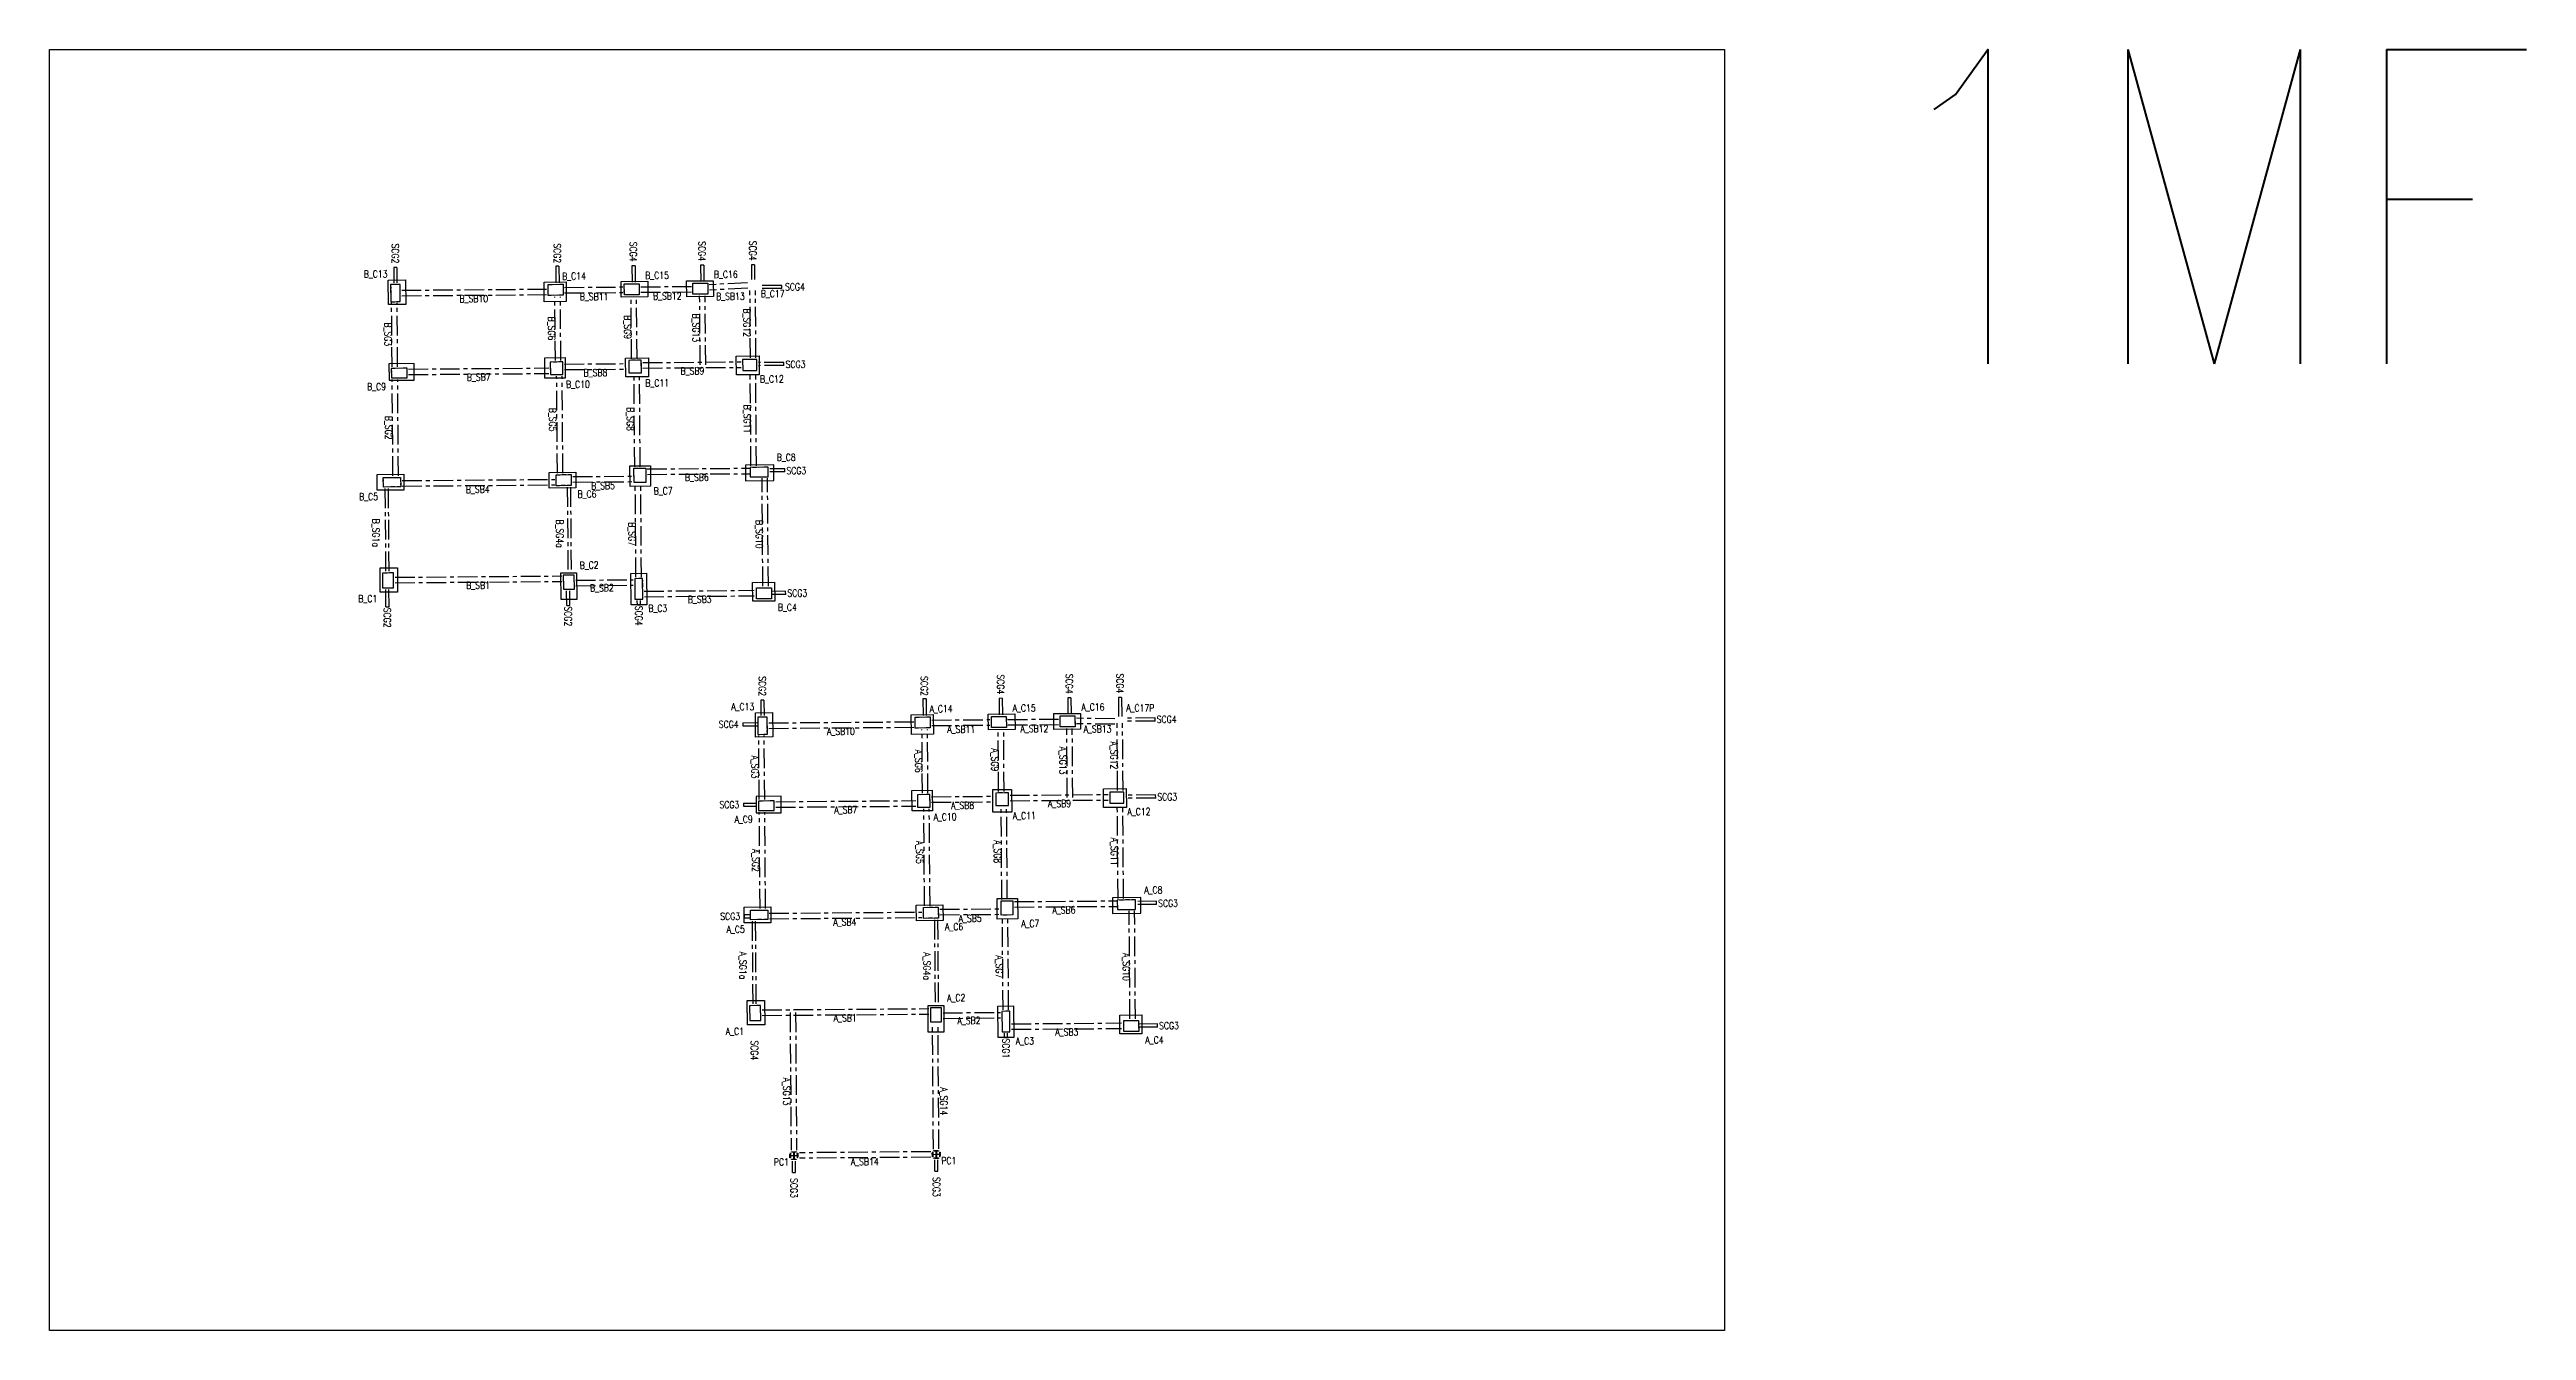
# Model space of a CAD drawing. Header units: millimetres. Extents: x 39613 to 69886, y 27475 to 191272.
# Drawn here: x 50002 to 65772, y 36631 to 44786 of the extents above; entities that cross this region are included whole.
import ezdxf
from ezdxf.enums import TextEntityAlignment as Align

# ---------------------------------------------------------------- set-up
doc = ezdxf.new("R2010")
doc.units = ezdxf.units.MM
doc.header["$LTSCALE"] = 100
doc.header["$MEASUREMENT"] = 0
doc.linetypes.add('CENTER', pattern=[2, 1.25, -0.25, 0.25, -0.25])
doc.linetypes.add('HIDDEN', pattern=[0.375, 0.25, -0.125])
for name, color, linetype in [('TC-COLUMN', 1, 'Continuous'), ('TC-TB', 2, 'Continuous'), ('TC-TC', 4, 'Continuous'), ('TC-虛鋼柱', 4, 'HIDDEN'), ('TC-鋼柱', 11, 'Continuous'), ('TC-鋼粱', 183, 'CENTER')]:
    doc.layers.add(name, color=color, linetype=linetype)
doc.styles.get("Standard").update_dxf_attribs({"font": 'txt.shx', "width": 0.8, "bigfont": 'ae.shx'})

msp = doc.modelspace()

# ---------------------------------------------------------------- texts
at = {"layer": 'Defpoints', "color": 3, "width": 0.8}
msp.add_text('1MF', height=2000, rotation=360, dxfattribs=at).set_placement((61589.25, 44785.95), align=Align.TOP_LEFT)
at = {"layer": 'TC-TB', "width": 0.8}
for s, rotation, p in [('SCG2', 270, (52203.22, 43487.34)), ('SCG2', 270, (53234.3, 43488.81)), ('SCG4', 270, (53719.32, 43499.06)), ('SCG4', 270, (54156.37, 43502.42)), ('SCG4', 270, (54479.3, 43504.9)), ('B_SB10', 0.440027, (52702.86, 43199.51)), ('B_SB11', 0.440027, (53468.98, 43212.89)), ('B_SB12', 0.440027, (53934.94, 43216.47)), ('B_SB13', 0.440027, (54336.72, 43214.32)), ('B_SG6', 270, (53197.98, 43009.81)), ('B_SG9', 270, (53683.01, 43018.28)), ('B_SG13', 270, (54117.45, 43014.01)), ('B_SG12', 270, (54442.67, 43046.61)), ('B_SG3', 270, (52155.92, 42972.96)), ('B_SB8', 0.440027, (53477.65, 42728.09)), ('B_SB9', 0.440027, (54095, 42739.97)), ('B_SB7', 0.440027, (52734.23, 42700.05)), ('B_SG2', 270, (52160.49, 42378.23)), ('B_SG5', 270, (53205.02, 42429.59)), ('B_SG8', 270, (53700, 42433.4)), ('B_SG11', 270, (54444.88, 42434)), ('B_SB4', 0.440027, (52727.92, 41985.17)), ('B_SB5', 0.440027, (53525.76, 42008.3)), ('B_SB6', 0.440027, (54122.86, 42062.87)), ('B_SG1a', 270, (52079.52, 41708.9)), ('B_SG4a', 270, (53250.59, 41704.17)), ('B_SG7', 270, (53710.77, 41700.74)), ('B_SG10', 270, (54520.66, 41699.67)), ('B_SB1', 0.440027, (52730.11, 41375.17)), ('B_SB2', 0.440027, (53518.32, 41358.72)), ('SCG2', 270, (52152.66, 41168.65)), ('SCG2', 270, (53303.64, 41177.49)), ('SCG4', 270, (53753.75, 41181.17)), ('B_SB3', 0.440027, (54141.4, 41285.2)), ('SCG2', 270, (54540.66, 40732.71)), ('SCG2', 270, (55571.73, 40734.18)), ('SCG4', 270, (56056.75, 40744.43)), ('SCG4', 270, (56493.8, 40747.79)), ('SCG4', 270, (56816.73, 40750.27)), ('A_SB10', 0.440027, (55040.29, 40444.88)), ('A_SB11', 0.440027, (55806.41, 40458.26)), ('A_SB12', 0.440027, (56272.37, 40461.84)), ('A_SB13', 0.440027, (56674.15, 40459.69)), ('A_SG12', 270, (56780.1, 40291.98)), ('A_SG3', 270, (54493.35, 40218.33)), ('A_SG6', 270, (55535.41, 40255.18)), ('A_SG9', 270, (56020.44, 40263.65)), ('A_SG13', 270, (56454.88, 40259.38)), ('A_SB7', 0.440027, (55071.66, 39945.42)), ('A_SB8', 0.440027, (55815.08, 39973.46)), ('A_SB9', 0.440027, (56432.43, 39985.34)), ('A_SG5', 270, (55542.45, 39674.96)), ('A_SG8', 270, (56037.43, 39678.77)), ('A_SG11', 270, (56782.31, 39679.37)), ('A_SG2', 270, (54497.92, 39623.6)), ('A_SB5', 0.440027, (55863.19, 39253.67)), ('A_SB6', 0.440027, (56460.29, 39308.24)), ('A_SB4', 0.440027, (55065.35, 39230.54)), ('A_SG1a', 270, (54416.95, 38954.27)), ('A_SG4a', 270, (55588.02, 38949.54)), ('A_SG7', 270, (56048.2, 38946.11)), ('A_SG10', 270, (56858.09, 38945.04)), ('A_SB1', 0.440027, (55067.54, 38620.54)), ('A_SB2', 0.440027, (55855.75, 38604.09)), ('SCG1', 270, (56091.18, 38426.54)), ('A_SB3', 0.440027, (56478.83, 38530.57)), ('SCG4', 270, (54490.09, 38414.02)), ('A_SG13', 270, (54694.04, 38151.8)), ('A_SG14', 270, (55695.65, 38089.9)), ('SCG3', 270, (54741.41, 37537.64)), ('SCG3', 270, (55648.85, 37544.61))]:
    msp.add_text(s, height=45, rotation=rotation, dxfattribs=at).set_placement(p, align=Align.MIDDLE_CENTER)
for s, p in [('SCG4', (54747.49, 43275.22)), ('SCG3', (54751.28, 42782.51)), ('SCG3', (54756.48, 42105.24)), ('SCG3', (54762.47, 41324.97)), ('SCG4', (57114.01, 40520.81)), ('SCG4', (54325.89, 40489.39)), ('SCG3', (54329.82, 39977.39)), ('SCG3', (57117.79, 40028.1)), ('SCG3', (54335.31, 39267.43)), ('SCG3', (57123, 39350.83)), ('SCG3', (57128.99, 38570.56)), ('A_SB14', (55192.14, 37705.65))]:
    msp.add_text(s, height=45, dxfattribs=at).set_placement(p, align=Align.MIDDLE_CENTER)
at = {"layer": 'TC-TC', "width": 0.8}
for s, rotation, p in [('B_C13', 0.440027, (52077.97, 43357.22)), ('B_C15', 0.440027, (53869.78, 43348.03)), ('B_C16', 0.440027, (54307.34, 43354.34)), ('B_C14', 0.440027, (53341.02, 43343.19)), ('B_C17', 359.68346, (54605.97, 43232.1)), ('B_C9', 0.440027, (52083.48, 42640.05)), ('B_C10', 0.440027, (53365.79, 42655.09)), ('B_C11', 0.440027, (53870.57, 42663.46)), ('B_C12', 0.440027, (54600.43, 42688.85)), ('B_C8', 0.440027, (54691.9, 42189.75)), ('B_C5', 0.440027, (52032.75, 41939.83)), ('B_C6', 0.440027, (53423.67, 41955.51)), ('B_C7', 0.440027, (53908.52, 41976.23)), ('B_C2', 0.440027, (53437.14, 41503.09)), ('B_C1', 0.440027, (52027.74, 41289.71)), ('B_C3', 0.440027, (53874.4, 41228.14)), ('B_C4', 0.440027, (54699.24, 41234.48)), ('A_C13', 0.440027, (54415.4, 40602.59)), ('A_C14', 0.440027, (55678.45, 40588.56)), ('A_C15', 0.440027, (56207.21, 40593.4)), ('A_C16', 0.440027, (56644.77, 40599.71)), ('A_C17P', 359.68346, (56946.53, 40594.43)), ('A_C9', 0.440027, (54420.91, 39885.42)), ('A_C10', 0.440027, (55703.22, 39900.46)), ('A_C11', 0.440027, (56208, 39908.83)), ('A_C12', 0.440027, (56937.86, 39934.22)), ('A_C8', 0.440027, (57029.33, 39435.12)), ('A_C5', 0.440027, (54370.18, 39185.2)), ('A_C6', 0.440027, (55761.1, 39200.88)), ('A_C7', 0.440027, (56245.95, 39221.6)), ('A_C2', 0.440027, (55774.57, 38748.46)), ('A_C1', 0.440027, (54365.17, 38535.08)), ('A_C3', 0.440027, (56211.83, 38473.51)), ('A_C4', 0.440027, (57036.67, 38479.85)), ('PC1', 0.440027, (54661.14, 37703.4)), ('PC1', 0.440027, (55727.59, 37711.29))]:
    msp.add_text(s, height=45, rotation=rotation, dxfattribs=at).set_placement(p, align=Align.MIDDLE_CENTER)

# ---------------------------------------------------------------- linework, layer by layer
at = {"layer": 'Defpoints'}
msp.add_lwpolyline([(50001.56, 44785.95), (60666.19, 44785.95), (60666.19, 36630.59), (50001.56, 36630.59)], close=True, dxfattribs=at)
at = {"layer": 'TC-COLUMN'}
for points in [[(52268.27, 43318.68), (52269.46, 43163.68), (52159.46, 43162.84), (52158.27, 43317.83)], [(53290.73, 43306.53), (53291.69, 43181.53), (53151.69, 43180.46), (53150.73, 43305.45)], [(53640.78, 43309.22), (53810.77, 43310.52), (53811.54, 43210.53), (53641.54, 43209.22)], [(54057.66, 43312.42), (54227.65, 43313.72), (54228.42, 43213.73), (54058.42, 43212.42)], [(52323.16, 42681.89), (52322.36, 42786.75), (52162.36, 42785.52), (52163.17, 42680.66)], [(53284.49, 42824.47), (53285.49, 42694.47), (53155.49, 42693.47), (53154.49, 42823.47)], [(53669.35, 42821.92), (53814.34, 42823.04), (53815.27, 42703.04), (53670.27, 42701.93)], [(54374.3, 42834.62), (54519.3, 42835.73), (54520.22, 42715.73), (54375.22, 42714.62)], [(53827.3, 42135.61), (53828.29, 42005.62), (53698.3, 42004.62), (53697.3, 42134.62)], [(54432.28, 42140.25), (54433.05, 42040.25), (54613.04, 42041.64), (54612.27, 42141.64)], [(52086.67, 42080.25), (52256.66, 42081.55), (52257.43, 41981.55), (52087.44, 41980.25)], [(53182.6, 42093.66), (53352.59, 42094.97), (53353.36, 41994.97), (53183.37, 41993.67)], [(52216.24, 41486.16), (52217.43, 41331.16), (52107.43, 41330.32), (52106.24, 41485.32)], [(53258.82, 41284.22), (53257.51, 41454.22), (53357.51, 41454.99), (53358.81, 41284.99)], [(54478.02, 41393.09), (54618.01, 41394.17), (54618.93, 41274.17), (54478.94, 41273.09)], [(54605.7, 40564.05), (54606.89, 40409.05), (54496.89, 40408.21), (54495.7, 40563.2)], [(55628.16, 40551.9), (55629.12, 40426.9), (55489.12, 40425.83), (55488.16, 40550.82)], [(55978.21, 40554.59), (56148.2, 40555.89), (56148.97, 40455.9), (55978.98, 40454.59)], [(56395.09, 40557.79), (56565.08, 40559.09), (56565.85, 40459.1), (56395.85, 40457.79)], [(55621.92, 40069.84), (55622.92, 39939.84), (55492.92, 39938.84), (55491.92, 40068.84)], [(56126.72, 40075.71), (56127.83, 39930.72), (56007.83, 39929.8), (56006.72, 40074.79)], [(56711.73, 40079.98), (56856.73, 40081.1), (56857.65, 39961.1), (56712.65, 39959.99)], [(54660.59, 39927.26), (54659.79, 40032.12), (54499.79, 40030.89), (54500.6, 39926.03)], [(54424.1, 39325.62), (54594.09, 39326.92), (54594.86, 39226.92), (54424.87, 39225.62)], [(55520.03, 39339.03), (55690.02, 39340.34), (55690.79, 39240.34), (55520.8, 39239.04)], [(56164.73, 39380.98), (56165.72, 39250.99), (56035.73, 39249.99), (56034.73, 39379.99)], [(56769.71, 39385.62), (56770.48, 39285.62), (56950.47, 39287.01), (56949.7, 39387.01)], [(54553.67, 38731.53), (54554.86, 38576.53), (54444.86, 38575.69), (54443.67, 38730.69)], [(55596.25, 38529.59), (55594.94, 38699.59), (55694.94, 38700.36), (55696.24, 38530.36)], [(56815.45, 38638.46), (56955.44, 38639.54), (56956.36, 38519.54), (56816.37, 38518.46)]]:
    msp.add_lwpolyline(points, close=True, dxfattribs=at)
for points in [[(53702.69, 41450.33), (53802.69, 41451.1), (53804.22, 41251.11), (53704.23, 41250.34), (53702.69, 41450.33)], [(56040.12, 38695.7), (56140.12, 38696.47), (56141.65, 38496.48), (56041.66, 38495.71), (56040.12, 38695.7)]]:
    msp.add_lwpolyline(points, dxfattribs=at)
at = {"layer": 'TC-虛鋼柱'}
for points in [[(52174.33, 43180.45), (52234.33, 43180.91), (52233.48, 43290.91), (52173.48, 43290.45)], [(53270.84, 43291.38), (53271.38, 43221.38), (53176.38, 43220.65), (53175.85, 43290.65)], [(53755.89, 43295.1), (53756.43, 43225.1), (53661.43, 43224.37), (53660.89, 43294.37)], [(54192.77, 43298.46), (54193.3, 43228.46), (54098.31, 43227.73), (54097.77, 43297.73)], [(52178.05, 42695.78), (52278.05, 42696.55), (52277.59, 42756.55), (52177.59, 42755.78)], [(53190.32, 42716.24), (53270.32, 42716.85), (53269.7, 42796.85), (53189.7, 42796.24)], [(53690.08, 42727.08), (53770.08, 42727.69), (53769.46, 42807.69), (53689.46, 42807.08)], [(54415.01, 42742.43), (54505.01, 42743.12), (54504.47, 42813.11), (54414.47, 42812.42)], [(53797.41, 42120.38), (53798.1, 42030.39), (53723.1, 42029.81), (53722.41, 42119.81)], [(54462.85, 42065.48), (54577.85, 42066.37), (54577.39, 42126.36), (54462.39, 42125.48)], [(52236.82, 42061.4), (52237.28, 42001.4), (52127.28, 42000.55), (52126.82, 42060.55)], [(53322.71, 42079.74), (53323.25, 42009.74), (53228.25, 42009.01), (53227.71, 42079.01)], [(52122.22, 41357.93), (52192.22, 41358.47), (52191.49, 41453.47), (52121.49, 41452.93)], [(53273.32, 41349.34), (53343.32, 41349.87), (53342.62, 41439.87), (53272.63, 41439.33)], [(53728.95, 41287.02), (53778.94, 41287.4), (53777.95, 41417.4), (53727.95, 41417.01)], [(54598.28, 41359.01), (54598.82, 41289.01), (54503.82, 41288.29), (54503.29, 41358.28)], [(54511.76, 40425.82), (54571.76, 40426.28), (54570.91, 40536.28), (54510.91, 40535.82)], [(55608.27, 40536.75), (55608.81, 40466.75), (55513.81, 40466.02), (55513.28, 40536.02)], [(56093.32, 40540.47), (56093.86, 40470.47), (55998.86, 40469.74), (55998.32, 40539.74)], [(56530.2, 40543.83), (56530.73, 40473.83), (56435.74, 40473.1), (56435.2, 40543.1)], [(56752.44, 39987.79), (56842.44, 39988.49), (56841.9, 40058.48), (56751.9, 40057.79)], [(54515.48, 39941.15), (54615.48, 39941.92), (54615.02, 40001.91), (54515.02, 40001.15)], [(55527.75, 39961.61), (55607.75, 39962.22), (55607.13, 40042.22), (55527.13, 40041.61)], [(56027.51, 39972.45), (56107.51, 39973.06), (56106.89, 40053.06), (56026.89, 40052.45)], [(54574.25, 39306.77), (54574.71, 39246.77), (54464.71, 39245.92), (54464.25, 39305.92)], [(55660.14, 39325.11), (55660.68, 39255.11), (55565.68, 39254.38), (55565.14, 39324.38)], [(56134.84, 39365.75), (56135.53, 39275.76), (56060.54, 39275.18), (56059.84, 39365.18)], [(56800.28, 39310.85), (56915.28, 39311.73), (56914.82, 39371.73), (56799.82, 39370.85)], [(54459.65, 38603.3), (54529.65, 38603.84), (54528.92, 38698.84), (54458.92, 38698.3)], [(55610.75, 38594.71), (55680.75, 38595.24), (55680.05, 38685.24), (55610.06, 38684.7)], [(56066.38, 38532.39), (56116.37, 38532.77), (56115.38, 38662.77), (56065.38, 38662.38)], [(56935.71, 38604.38), (56936.25, 38534.38), (56841.25, 38533.66), (56840.72, 38603.65)], [(54725.64, 37768.9), (54755.64, 37769.13), (54755.67, 37766.13), (54741.67, 37766.02), (54741.83, 37745.02), (54762.83, 37745.18), (54762.72, 37759.18), (54765.72, 37759.21), (54765.95, 37729.21), (54762.95, 37729.19), (54762.84, 37743.18), (54741.84, 37743.02), (54742, 37722.02), (54756, 37722.13), (54756.03, 37719.13), (54726.03, 37718.9), (54726, 37721.9), (54740, 37722.01), (54739.84, 37743.01), (54718.84, 37742.85), (54718.95, 37728.85), (54715.95, 37728.82), (54715.72, 37758.82), (54718.72, 37758.85), (54718.83, 37744.85), (54739.83, 37745.01), (54739.67, 37766.01), (54725.67, 37765.9)], [(55632.09, 37775.87), (55662.09, 37776.1), (55662.11, 37773.1), (55648.11, 37772.99), (55648.27, 37751.99), (55669.27, 37752.15), (55669.16, 37766.15), (55672.16, 37766.17), (55672.4, 37736.18), (55669.4, 37736.15), (55669.29, 37750.15), (55648.29, 37749.99), (55648.45, 37728.99), (55662.45, 37729.1), (55662.47, 37726.1), (55632.47, 37725.87), (55632.45, 37728.87), (55646.45, 37728.98), (55646.29, 37749.97), (55625.29, 37749.81), (55625.4, 37735.81), (55622.4, 37735.79), (55622.17, 37765.79), (55625.17, 37765.81), (55625.27, 37751.81), (55646.27, 37751.97), (55646.11, 37772.97), (55632.11, 37772.87)]]:
    msp.add_lwpolyline(points, close=True, dxfattribs=at)
at = {"layer": 'TC-鋼柱'}
for points in [[(52174.33, 43180.45), (52234.33, 43180.91), (52233.48, 43290.91), (52173.48, 43290.45)], [(53270.84, 43291.38), (53271.38, 43221.38), (53176.38, 43220.65), (53175.85, 43290.65)], [(53755.89, 43295.1), (53756.43, 43225.1), (53661.43, 43224.37), (53660.89, 43294.37)], [(54192.77, 43298.46), (54193.3, 43228.46), (54098.31, 43227.73), (54097.77, 43297.73)], [(52178.05, 42695.78), (52278.05, 42696.55), (52277.59, 42756.55), (52177.59, 42755.78)], [(53190.32, 42716.24), (53270.32, 42716.85), (53269.7, 42796.85), (53189.7, 42796.24)], [(53690.08, 42727.08), (53770.08, 42727.69), (53769.46, 42807.69), (53689.46, 42807.08)], [(54415.01, 42742.43), (54505.01, 42743.12), (54504.47, 42813.11), (54414.47, 42812.42)], [(53797.41, 42120.38), (53798.1, 42030.39), (53723.1, 42029.81), (53722.41, 42119.81)], [(54462.85, 42065.48), (54577.85, 42066.37), (54577.39, 42126.36), (54462.39, 42125.48)], [(52236.82, 42061.4), (52237.28, 42001.4), (52127.28, 42000.55), (52126.82, 42060.55)], [(53322.71, 42079.74), (53323.25, 42009.74), (53228.25, 42009.01), (53227.71, 42079.01)], [(52122.22, 41357.93), (52192.22, 41358.47), (52191.49, 41453.47), (52121.49, 41452.93)], [(53273.32, 41349.34), (53343.32, 41349.87), (53342.62, 41439.87), (53272.63, 41439.33)], [(53728.95, 41287.02), (53778.94, 41287.4), (53777.95, 41417.4), (53727.95, 41417.01)], [(54598.28, 41359.01), (54598.82, 41289.01), (54503.82, 41288.29), (54503.29, 41358.28)], [(54511.76, 40425.82), (54571.76, 40426.28), (54570.91, 40536.28), (54510.91, 40535.82)], [(55608.27, 40536.75), (55608.81, 40466.75), (55513.81, 40466.02), (55513.28, 40536.02)], [(56093.32, 40540.47), (56093.86, 40470.47), (55998.86, 40469.74), (55998.32, 40539.74)], [(56530.2, 40543.83), (56530.73, 40473.83), (56435.74, 40473.1), (56435.2, 40543.1)], [(56752.44, 39987.79), (56842.44, 39988.49), (56841.9, 40058.48), (56751.9, 40057.79)], [(54515.48, 39941.15), (54615.48, 39941.92), (54615.02, 40001.91), (54515.02, 40001.15)], [(55527.75, 39961.61), (55607.75, 39962.22), (55607.13, 40042.22), (55527.13, 40041.61)], [(56027.51, 39972.45), (56107.51, 39973.06), (56106.89, 40053.06), (56026.89, 40052.45)], [(54574.25, 39306.77), (54574.71, 39246.77), (54464.71, 39245.92), (54464.25, 39305.92)], [(55660.14, 39325.11), (55660.68, 39255.11), (55565.68, 39254.38), (55565.14, 39324.38)], [(56134.84, 39365.75), (56135.53, 39275.76), (56060.54, 39275.18), (56059.84, 39365.18)], [(56800.28, 39310.85), (56915.28, 39311.73), (56914.82, 39371.73), (56799.82, 39370.85)], [(54459.65, 38603.3), (54529.65, 38603.84), (54528.92, 38698.84), (54458.92, 38698.3)], [(55610.75, 38594.71), (55680.75, 38595.24), (55680.05, 38685.24), (55610.06, 38684.7)], [(56066.38, 38532.39), (56116.37, 38532.77), (56115.38, 38662.77), (56065.38, 38662.38)], [(56935.71, 38604.38), (56936.25, 38534.38), (56841.25, 38533.66), (56840.72, 38603.65)]]:
    msp.add_lwpolyline(points, close=True, dxfattribs=at)
at = {"layer": 'TC-鋼粱'}
for p, q in [((52212.66, 43398.25), (52192.66, 43398.1)), ((52192.66, 43398.1), (52193.41, 43300.6)), ((52212.66, 43398.25), (52213.41, 43300.75)), ((53244.94, 43406.18), (53224.94, 43406.03)), ((53224.94, 43406.03), (53225.74, 43301.03)), ((53244.94, 43406.18), (53245.74, 43301.18)), ((53730.01, 43409.91), (53710.01, 43409.76)), ((53710.01, 43409.76), (53710.81, 43304.75)), ((53730.01, 43409.91), (53730.81, 43304.91)), ((54167.06, 43413.27), (54147.06, 43413.12)), ((54147.06, 43413.12), (54147.86, 43308.11)), ((54167.06, 43413.27), (54167.86, 43308.26)), ((54489.98, 43415.75), (54469.99, 43415.6)), ((54469.99, 43415.6), (54470.7, 43322.34)), ((54489.98, 43415.75), (54490.7, 43322.49)), ((52243.77, 43253.49), (53166.08, 43260.57)), ((52244.04, 43218.49), (53166.34, 43225.57)), ((53281, 43271.45), (53651.05, 43274.29)), ((53281.26, 43236.45), (53651.31, 43239.3)), ((53707.06, 42817.21), (53704, 43214.7)), ((53742.06, 42817.48), (53739, 43214.97)), ((53766.04, 43275.18), (54088.03, 43277.65)), ((53766.31, 43240.18), (54088.3, 43242.65)), ((54144.26, 42777.85), (54140.88, 43218.05)), ((54179.26, 42778.12), (54175.88, 43218.32)), ((54445.06, 43301.68), (54202.02, 43288.55)), ((54446.95, 43266.73), (54203.9, 43253.6)), ((54464.39, 42822.81), (54461.09, 43252.26)), ((54499.39, 42823.08), (54496.09, 43252.53)), ((54663.82, 43284.57), (54516, 43283.44)), ((54663.97, 43264.57), (54516.16, 43263.44)), ((54663.97, 43264.57), (54663.82, 43284.57)), ((52182.51, 42765.82), (52179.38, 43173.49)), ((52217.51, 42766.08), (52214.38, 43173.76)), ((53222.04, 42806.49), (53218.93, 43210.97)), ((53257.04, 42806.76), (53253.93, 43211.24)), ((52287.63, 42751.62), (53179.99, 42758.48)), ((53279.81, 42783.26), (53679.62, 42786.33)), ((53280.07, 42748.26), (53679.89, 42751.33)), ((53779.58, 42792.55), (54404.59, 42797.35)), ((53779.85, 42757.55), (54404.85, 42762.35)), ((54677.5, 42794.44), (54514.62, 42793.19)), ((54677.65, 42774.44), (54514.78, 42773.19)), ((54677.65, 42774.44), (54677.5, 42794.44)), ((52187.85, 42071.02), (52183.13, 42685.82)), ((52222.85, 42071.29), (52218.13, 42686.09)), ((52287.9, 42716.62), (53180.26, 42723.48)), ((53235.14, 42089.07), (53230.39, 42706.55)), ((53270.13, 42089.33), (53265.39, 42706.82)), ((53727.34, 42129.85), (53722.82, 42717.33)), ((53762.34, 42130.12), (53757.82, 42717.6)), ((54467.17, 42135.52), (54462.59, 42732.79)), ((54502.17, 42135.79), (54497.58, 42733.06)), ((53807.45, 42115.45), (54457.43, 42120.44)), ((54682.58, 42117.17), (54587.47, 42116.44)), ((54682.74, 42097.17), (54682.58, 42117.17)), ((52137.36, 41990.63), (52141.41, 41463.08)), ((52157.36, 41990.79), (52161.41, 41463.24)), ((52246.97, 42041.48), (53217.94, 42048.93)), ((52247.24, 42006.48), (53218.21, 42013.93)), ((53298.32, 41999.55), (53302.55, 41449.56)), ((53318.32, 41999.7), (53322.55, 41449.72)), ((53332.81, 42066.82), (53712.8, 42069.73)), ((53333.08, 42031.82), (53713.07, 42034.73)), ((53735.37, 41427.08), (53730.82, 42019.87)), ((53770.37, 41427.35), (53765.82, 42020.14)), ((53807.72, 42080.45), (54457.7, 42085.44)), ((54543.21, 41368.59), (54537.93, 42056.06)), ((54578.21, 41368.86), (54572.93, 42056.33)), ((54682.74, 42097.17), (54587.62, 42096.44)), ((52143.13, 41237.88), (52142.29, 41348.09)), ((52163.13, 41238.04), (52162.29, 41348.24)), ((52201.7, 41426.11), (53262.67, 41434.26)), ((52201.97, 41391.11), (53262.93, 41399.26)), ((53294.11, 41246.72), (53293.39, 41339.49)), ((53314.11, 41246.88), (53313.39, 41339.64)), ((53352.87, 41407.45), (53718, 41410.25)), ((53353.14, 41372.45), (53718.27, 41375.25)), ((53788.56, 41337.49), (54488.4, 41342.86)), ((54688.44, 41336.9), (54603.46, 41336.25)), ((54688.59, 41316.9), (54688.44, 41336.9)), ((52143.13, 41237.88), (52163.13, 41238.04)), ((53294.11, 41246.72), (53314.11, 41246.88)), ((53744.22, 41250.65), (53744.02, 41277.13)), ((53744.22, 41250.65), (53764.22, 41250.8)), ((53764.22, 41250.8), (53764.02, 41277.29)), ((53788.83, 41302.49), (54488.67, 41307.86)), ((54688.59, 41316.9), (54603.61, 41316.25)), ((54550.09, 40643.62), (54530.09, 40643.47)), ((54530.09, 40643.47), (54530.84, 40545.97)), ((54550.09, 40643.62), (54550.84, 40546.12)), ((55582.37, 40651.55), (55562.37, 40651.4)), ((55562.37, 40651.4), (55563.17, 40546.4)), ((55582.37, 40651.55), (55583.17, 40546.55)), ((56067.44, 40655.28), (56047.44, 40655.13)), ((56047.44, 40655.13), (56048.24, 40550.12)), ((56067.44, 40655.28), (56068.24, 40550.28)), ((56504.49, 40658.64), (56484.49, 40658.48)), ((56484.49, 40658.48), (56485.3, 40553.48)), ((56504.49, 40658.64), (56505.29, 40553.63)), ((56827.41, 40661.12), (56807.42, 40660.97)), ((56807.42, 40660.97), (56808.34, 40540.3)), ((56827.41, 40661.12), (56828.34, 40540.45)), ((54415.05, 40500.1), (54506.18, 40500.8)), ((54415.05, 40500.1), (54415.2, 40480.1)), ((54415.2, 40480.1), (54506.34, 40480.8)), ((54519.94, 40011.19), (54516.81, 40418.86)), ((54554.94, 40011.45), (54551.81, 40419.13)), ((54581.2, 40498.86), (55503.51, 40505.94)), ((54581.47, 40463.86), (55503.77, 40470.94)), ((55559.47, 40051.86), (55556.36, 40456.34)), ((55594.47, 40052.12), (55591.36, 40456.61)), ((55618.43, 40516.82), (55988.48, 40519.66)), ((55618.69, 40481.82), (55988.74, 40484.67)), ((56044.49, 40062.58), (56041.43, 40460.07)), ((56079.49, 40062.85), (56076.43, 40460.34)), ((56103.47, 40520.55), (56425.35, 40523.02)), ((56103.74, 40485.55), (56425.62, 40488.02)), ((56481.69, 40023.22), (56478.31, 40463.42)), ((56516.69, 40023.49), (56513.31, 40463.69)), ((56783.4, 40490.29), (56540.51, 40492.95)), ((56783.78, 40525.29), (56540.89, 40527.94)), ((56801.82, 40068.18), (56798.52, 40497.63)), ((56836.82, 40068.45), (56833.52, 40497.9)), ((57040.33, 40530.24), (56853.43, 40528.81)), ((57040.48, 40510.24), (56853.59, 40508.81)), ((57040.48, 40510.24), (57040.33, 40530.24)), ((54418.98, 39988.1), (54505.12, 39988.76)), ((54418.98, 39988.1), (54419.13, 39968.1)), ((54419.13, 39968.1), (54505.27, 39968.76)), ((54525.28, 39316.39), (54520.56, 39931.19)), ((54560.28, 39316.66), (54555.56, 39931.46)), ((54625.06, 39996.99), (55517.42, 40003.85)), ((54625.33, 39961.99), (55517.69, 39968.85)), ((55572.57, 39334.44), (55567.82, 39951.92)), ((55607.56, 39334.7), (55602.82, 39952.19)), ((55617.24, 40028.63), (56017.05, 40031.7)), ((55617.5, 39993.63), (56017.32, 39996.7)), ((56064.77, 39375.22), (56060.25, 39962.7)), ((56099.77, 39375.49), (56095.25, 39962.97)), ((56117.01, 40037.92), (56742.02, 40042.72)), ((56117.28, 40002.92), (56742.29, 40007.72)), ((56804.6, 39380.89), (56800.02, 39978.16)), ((56839.6, 39381.16), (56835.01, 39978.43)), ((57044.23, 40040.04), (56852.05, 40038.56)), ((57044.39, 40020.04), (56852.21, 40018.56)), ((57044.39, 40020.04), (57044.23, 40040.04)), ((54424.46, 39278.12), (54459.46, 39278.39)), ((54424.46, 39278.12), (54424.62, 39258.12)), ((54584.4, 39286.85), (55555.37, 39294.3)), ((55670.24, 39312.18), (56050.23, 39315.1)), ((55670.51, 39277.19), (56050.5, 39280.1)), ((56144.88, 39360.82), (56794.86, 39365.81)), ((56145.15, 39325.82), (56795.13, 39330.81)), ((56880.64, 38613.96), (56875.36, 39301.43)), ((56915.64, 38614.23), (56910.36, 39301.7)), ((57049.59, 39362.77), (56929.9, 39361.85)), ((57049.75, 39342.77), (56930.05, 39341.85)), ((57049.75, 39342.77), (57049.59, 39362.77)), ((54424.62, 39258.12), (54459.62, 39258.39)), ((54474.79, 39236), (54478.84, 38708.45)), ((54494.79, 39236.16), (54498.84, 38708.61)), ((54584.67, 39251.85), (55555.64, 39259.3)), ((55635.76, 39244.92), (55639.98, 38694.93)), ((55655.75, 39245.07), (55659.98, 38695.09)), ((56072.8, 38672.45), (56068.25, 39265.24)), ((56107.8, 38672.72), (56103.25, 39265.51)), ((54539.13, 38671.48), (55600.1, 38679.63)), ((54539.4, 38636.48), (55600.36, 38644.63)), ((54716.29, 38655.34), (54723.07, 37778.88)), ((54751.29, 38655.61), (54758.06, 37779.15)), ((55690.3, 38652.82), (56055.43, 38655.62)), ((55629.51, 37785.85), (55623.34, 38584.8)), ((55664.51, 37786.12), (55658.33, 38585.07)), ((55690.57, 38617.82), (56055.7, 38620.62)), ((56081.66, 38496.02), (56081.45, 38522.5)), ((56081.66, 38496.02), (56101.65, 38496.17)), ((56101.65, 38496.17), (56101.45, 38522.66)), ((56125.99, 38582.86), (56825.83, 38588.23)), ((56126.26, 38547.86), (56826.1, 38553.23)), ((57055.85, 38582.5), (56940.89, 38581.62)), ((57056, 38562.5), (56941.04, 38561.62)), ((57056, 38562.5), (57055.85, 38582.5)), ((54731.66, 37637.08), (54731.1, 37708.94)), ((54751.65, 37637.23), (54751.1, 37709.09)), ((55612.15, 37768.36), (54775.7, 37761.89)), ((55612.42, 37733.36), (54775.97, 37726.89)), ((55638.1, 37644.04), (55637.55, 37715.91)), ((55658.1, 37644.2), (55657.55, 37716.06)), ((54731.66, 37637.08), (54751.65, 37637.23)), ((55638.1, 37644.04), (55658.1, 37644.2))]:
    msp.add_line(p, q, dxfattribs=at)

msp.set_redraw_order([(e.dxf.handle, doc.entitydb.next_handle()) for e in msp.query("TEXT MTEXT ATTDEF DIMENSION ARC_DIMENSION")])  # texts and dimensions are drawn at this point

doc.saveas('drawing.dxf')
